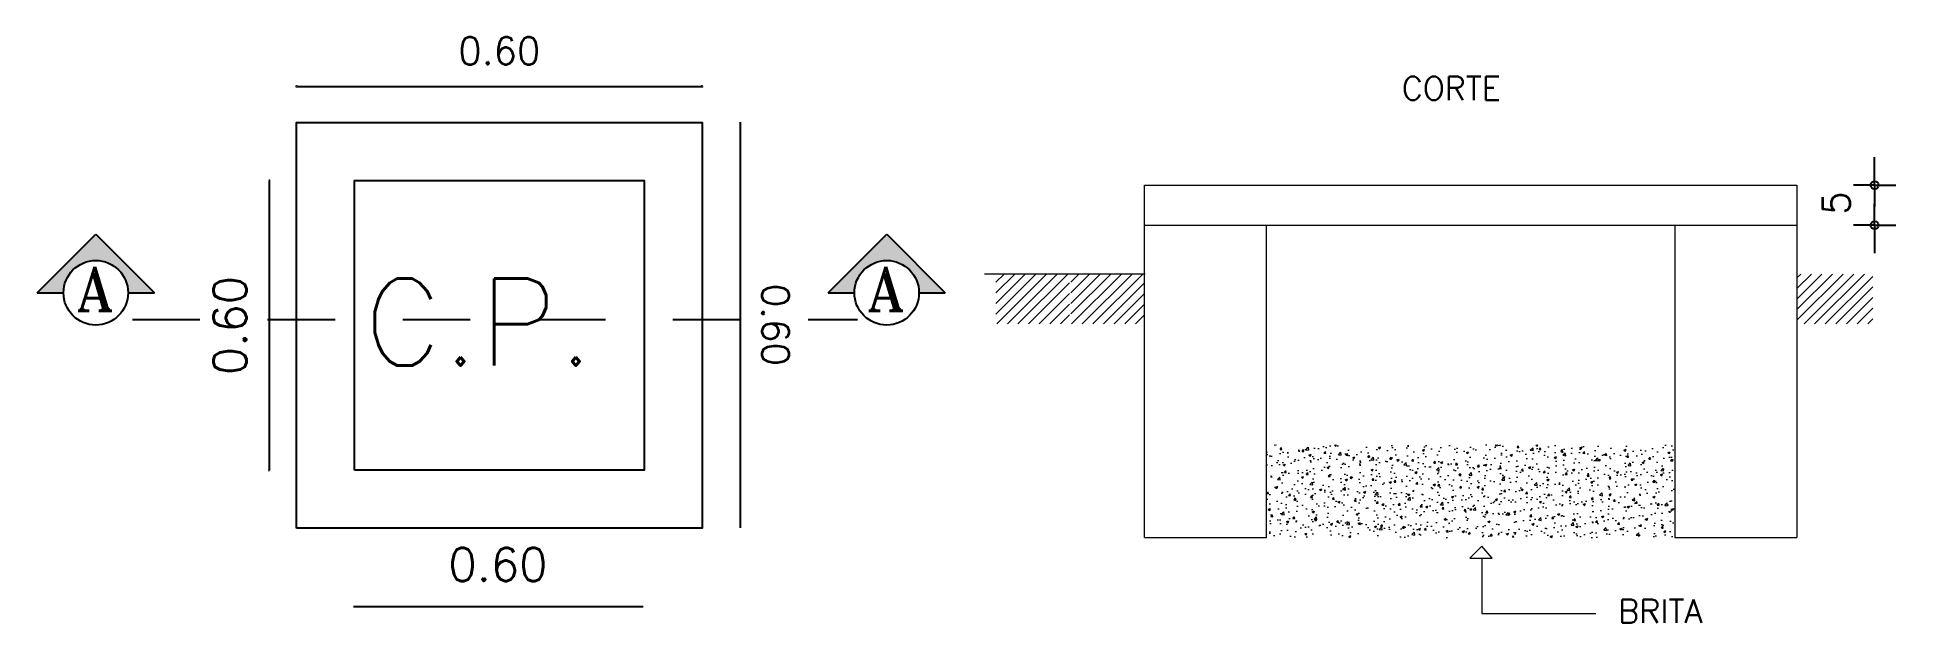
# Model space of a CAD drawing. Extents: x 387222 to 388513, y 9633222 to 9634061.
# Drawn here: x 388149.371 to 388152.122, y 9633758.999 to 9633759.865 of the extents above; entities that cross this region are included whole.
import ezdxf

# ---------------------------------------------------------------- set-up
doc = ezdxf.new("R2010")
doc.units = 0
doc.header["$LTSCALE"] = 0.049213
doc.header["$PDSIZE"] = -2.5
doc.linetypes.add('DASHED2', pattern=[0.375, 0.25, -0.125])
doc.layers.get('Defpoints').update_dxf_attribs({"color": 8})
for name, color, linetype in [('8CINZA', 8, 'Continuous'), ('COBERTA', 1, 'DASHED2'), ('DIVERSOS', 3, 'Continuous'), ('PONTOS_ELETRICOS', 2, 'Continuous'), ('Texto', 2, 'Continuous'), ('TXT_0', 7, 'Continuous')]:
    doc.layers.add(name, color=color, linetype=linetype)
doc.layers.add('COTA', color=7, linetype='Continuous', lineweight=9)
doc.styles.add('PADRAO_TXT', font='romans.shx')
doc.styles.add('PADRAO_TXT2', font='romant', dxfattribs={"height": 0.6})
doc.styles.add('ROMANS', font='ROMANS.shx')
pattern_1 = [(45, (388140.022537, 9633694.556057), (-0.0078541859, 0.0078541859), [])]

msp = doc.modelspace()

# ---------------------------------------------------------------- texts
at = {"style": 'ROMANS'}
for s, p in [('CORTE', (388151.3909, 9633759.7725)), ('BRITA', (388151.7114, 9633758.9992))]:
    msp.add_text(s, height=0.03465, dxfattribs=at).set_placement(p)
at = {"color": 0, "linetype": 'ByBlock', "attachment_point": 5, "style": 'ROMANS'}
for insert, char_height in [((388150.0555, 9633759.8452), 0.04053), ((388150.0534, 9633759.0855), 0.04895)]:
    msp.add_mtext('0.60', dxfattribs=dict(at, insert=insert, char_height=char_height))
for s, insert, char_height, rotation in [('\\A1;5', (388152.0338, 9633759.6202), 0.04053, 90), ('0.60', (388149.6567, 9633759.4389), 0.04895, 90), ('0.60', (388150.4643, 9633759.4399), 0.04053, 270)]:
    msp.add_mtext(s, dxfattribs=dict(at, insert=insert, char_height=char_height, rotation=rotation))

# ---------------------------------------------------------------- blocks, each defined once
blk = doc.blocks.new('CORTE_A')
at = {"layer": 'DIVERSOS'}
blk.add_hatch(color=256, dxfattribs=at).paths.add_polyline_path([(0.184, 0), (0.334, 0), (0, 0.334), (-0.334, 0), (-0.184, 0, -1)])
for p, q in [((-0.334, 0), (0, 0.334)), ((0, 0.334), (0.334, 0)), ((-0.334, 0), (-0.184, 0)), ((0.184, 0), (0.334, 0))]:
    blk.add_line(p, q, dxfattribs=at)
blk.add_circle((0, 0), 0.184, dxfattribs=at)
at = {"layer": 'DIVERSOS', "style": 'PADRAO_TXT2'}
blk.add_text('A', height=0.25, dxfattribs=at).set_placement((-0.112, -0.102))
blk = doc.blocks.new('CP')
at = {"layer": 'PONTOS_ELETRICOS'}
for points in [[(-0.35, -0.35), (-0.35, 0.35), (0.35, 0.35), (0.35, -0.35)], [(-0.25, -0.25), (-0.25, 0.25), (0.25, 0.25), (0.25, -0.25)]]:
    blk.add_lwpolyline(points, close=True, dxfattribs=at)
at = {"layer": 'TXT_0', "style": 'PADRAO_TXT'}
blk.add_text('C.P.', height=0.15, dxfattribs=at).set_placement((-0.2342, -0.0694))
blk = doc.blocks.new('_DotSmall')
at = {"color": 0, "linetype": 'ByBlock', "const_width": 0.5}
blk.add_lwpolyline([(-0.0625, 0, 1), (0.0625, 0, 1)], format="xyb", close=True, dxfattribs=at)
blk = doc.blocks.new('BOLA')
for q in [(0, 1.53), (-1.53, 0), (0, -1.53), (1.53, 0)]:
    blk.add_line((0, 0), q)
blk.add_circle((0, 0), 0.284)

# ---------------------------------------------------------------- hatches: boundary and pattern name
at = {"layer": 'COTA'}
h = msp.add_hatch(dxfattribs=at)
h.set_pattern_fill('ANSI31', color=256, scale=0.08886, style=0)
h.set_pattern_definition([(45, (388139.911662, 9633694.556057), (-0.0078541859, 0.0078541859), [])])
h.paths.add_polyline_path([(388150.8993, 9633759.5151), (388150.7905, 9633759.5151), (388150.7905, 9633759.4414), (388150.8993, 9633759.4414)])
h = msp.add_hatch(dxfattribs=at)
h.set_pattern_fill('ANSI31', color=256, scale=0.08886, style=0)
h.set_pattern_definition(pattern_1)
h.paths.add_polyline_path([(388151.0101, 9633759.5151), (388150.9014, 9633759.5151), (388150.9014, 9633759.4414), (388151.0101, 9633759.4414)])
h = msp.add_hatch(dxfattribs=at)
h.set_pattern_fill('ANSI31', color=256, scale=0.08886, style=0)
h.set_pattern_definition(pattern_1)
h.paths.add_polyline_path([(388152.0881, 9633759.5151), (388151.976, 9633759.5151), (388151.976, 9633759.4414), (388152.0881, 9633759.4414)])
h = msp.add_hatch(dxfattribs=at)
h.set_pattern_fill('AR-CONC', color=256, scale=0.004525, style=0)
h.set_pattern_definition([(50, (388142.25003, 9633706.554634), (0.032459449, -0.002839834), [0.003394108, -0.03733519]), (355, (388142.25003, 9633706.554634), (-0.00627916, 0.034040287), [0.002715287, -0.029868152]), (100.4514, (388142.252736, 9633706.554397), (0.026180313, 0.031200432), [0.002884548, -0.03173003]), (46.1842, (388142.25003, 9633706.563684), (0.048297755, -0.007490526), [0.005091162, -0.056002786]), (96.6356, (388142.254055, 9633706.56306), (0.04229795, 0.044083486), [0.00432682, -0.047595037]), (351.1842, (388142.25003, 9633706.563684), (0.042297917, 0.04408352), [0.00407293, -0.04480223]), (21, (388142.254556, 9633706.561422), (0.027012895, -0.018220428), [0.003394108, -0.03733519]), (326, (388142.254556, 9633706.561422), (0.01101118, 0.032816503), [0.002715287, -0.029868152]), (71.4514, (388142.256807, 9633706.559903), (0.038024087, 0.014596046), [0.002884548, -0.03173003]), (37.5, (388142.250031, 9633706.554634), (0.0005502915, 0.015065037), [0, -0.029506114, 0, -0.0303207, 0, -0.0299812894]), (7.5, (388142.25003, 9633706.554634), (0.011905153, 0.017849014), [0, -0.0172873246, 0, -0.0288272926, 0, -0.011426831]), (327.5, (388142.239939, 9633706.554634), (0.024158015, -0.0010207157), [0, -0.011313694, 0, -0.0352987256, 0, -0.0468386936]), (317.5, (388142.235413, 9633706.554634), (0.02639196, 0.004530229), [0, -0.014707802, 0, -0.023441974, 0, -0.033262261])])
h.paths.add_polyline_path([(388151.795, 9633759.2626), (388151.1911, 9633759.2626), (388151.1911, 9633759.1256), (388151.795, 9633759.1256)])

# ---------------------------------------------------------------- linework, layer by layer
at = {"color": 0, "linetype": 'ByBlock'}
for p, q in [((388150.4118, 9633759.7399), (388150.4118, 9633759.1399)), ((388149.7149, 9633759.6535), (388149.7149, 9633759.225)), ((388150.2681, 9633759.0231), (388149.8396, 9633759.0231))]:
    msp.add_line(p, q, dxfattribs=at)
at = {"color": 0, "linetype": 'ByBlock', "ltscale": 0.01}
for p, q in [((388152.0909, 9633759.6673), (388152.0909, 9633759.6878)), ((388152.0909, 9633759.5667), (388152.0909, 9633759.5461))]:
    msp.add_line(p, q, dxfattribs=at)
at = {"layer": 'COBERTA'}
msp.add_line((388149.5124, 9633759.4479), (388150.5854, 9633759.4479), dxfattribs=at)
at = {"layer": 'COTA'}
for p, q in [((388151.0101, 9633759.1256), (388151.0101, 9633759.6467)), ((388151.0101, 9633759.6467), (388151.976, 9633759.6467)), ((388151.976, 9633759.6467), (388151.976, 9633759.1256)), ((388151.0101, 9633759.5873), (388151.976, 9633759.5873)), ((388151.1911, 9633759.1256), (388151.1911, 9633759.5873)), ((388151.795, 9633759.5873), (388151.795, 9633759.1256)), ((388151.0113, 9633759.5148), (388150.7734, 9633759.5148)), ((388151.0101, 9633759.1256), (388151.1911, 9633759.1256)), ((388151.5098, 9633759.1124), (388151.4917, 9633759.0946)), ((388151.5249, 9633759.0946), (388151.5098, 9633759.1124)), ((388151.795, 9633759.1256), (388151.976, 9633759.1256)), ((388151.4917, 9633759.0946), (388151.5249, 9633759.0946)), ((388151.5098, 9633759.0946), (388151.5098, 9633759.0131)), ((388151.5098, 9633759.0131), (388151.6783, 9633759.0131))]:
    msp.add_line(p, q, dxfattribs=at)
at = {"layer": 'Defpoints', "color": 0, "linetype": 'ByBlock'}
for p in [(388150.3555, 9633759.7927), (388149.7555, 9633759.7393), (388150.3555, 9633759.7393), (388149.8412, 9633759.6535), (388149.7149, 9633759.225), (388149.8412, 9633759.225)]:
    msp.add_point(p, dxfattribs=at)
at = {"layer": 'Texto'}
msp.add_lwpolyline([(388149.7555, 9633759.7927), (388150.3555, 9633759.7927)], dxfattribs=at)

# ---------------------------------------------------------------- block references
at = {"color": 0, "linetype": 'ByBlock'}
for p, xscale, yscale, zscale, rotation in [((388149.7555, 9633759.7927), 0.006664497727100605, 0.006664497727100605, 0.006664497727100605, 180), ((388149.7149, 9633759.6535), 0.006664497709141122, 0.006664497709141122, 0.006664497709141122, 90), ((388149.7149, 9633759.225), 0.006664497709141122, 0.006664497709141122, 0.006664497709141122, 270)]:
    msp.add_blockref('_DotSmall', p, dxfattribs=dict(at, xscale=xscale, yscale=yscale, zscale=zscale, rotation=rotation))
at = {"color": 0, "linetype": 'ByBlock', "xscale": 0.006664497727100605, "yscale": 0.006664497727100605, "zscale": 0.006664497727100605}
msp.add_blockref('_DotSmall', (388150.3555, 9633759.7927), dxfattribs=at)
at = {"color": 0, "linetype": 'ByBlock', "ltscale": 0.01, "xscale": 0.02056943735497208, "yscale": 0.02056943735497208, "zscale": 0.02056943735497208}
for p, rotation in [((388152.0909, 9633759.6467), 270), ((388152.0909, 9633759.5873), 90)]:
    msp.add_blockref('BOLA', p, dxfattribs=dict(at, rotation=rotation))
at = {"layer": '8CINZA', "xscale": 0.8571428571164309, "yscale": 0.8571428571164309, "zscale": 0.8571428571164309}
msp.add_blockref('CP', (388150.0555, 9633759.4393), dxfattribs=at)
at = {"layer": 'COBERTA', "xscale": 0.2595138257124574, "yscale": 0.2595138257124574, "zscale": 0.2595138257124574}
for p in [(388149.4582, 9633759.4874), (388150.6288, 9633759.4874)]:
    msp.add_blockref('CORTE_A', p, dxfattribs=at)

msp.set_redraw_order([(e.dxf.handle, doc.entitydb.next_handle()) for e in msp.query("TEXT MTEXT ATTDEF DIMENSION ARC_DIMENSION")])  # texts and dimensions are drawn at this point

doc.saveas('drawing.dxf')
